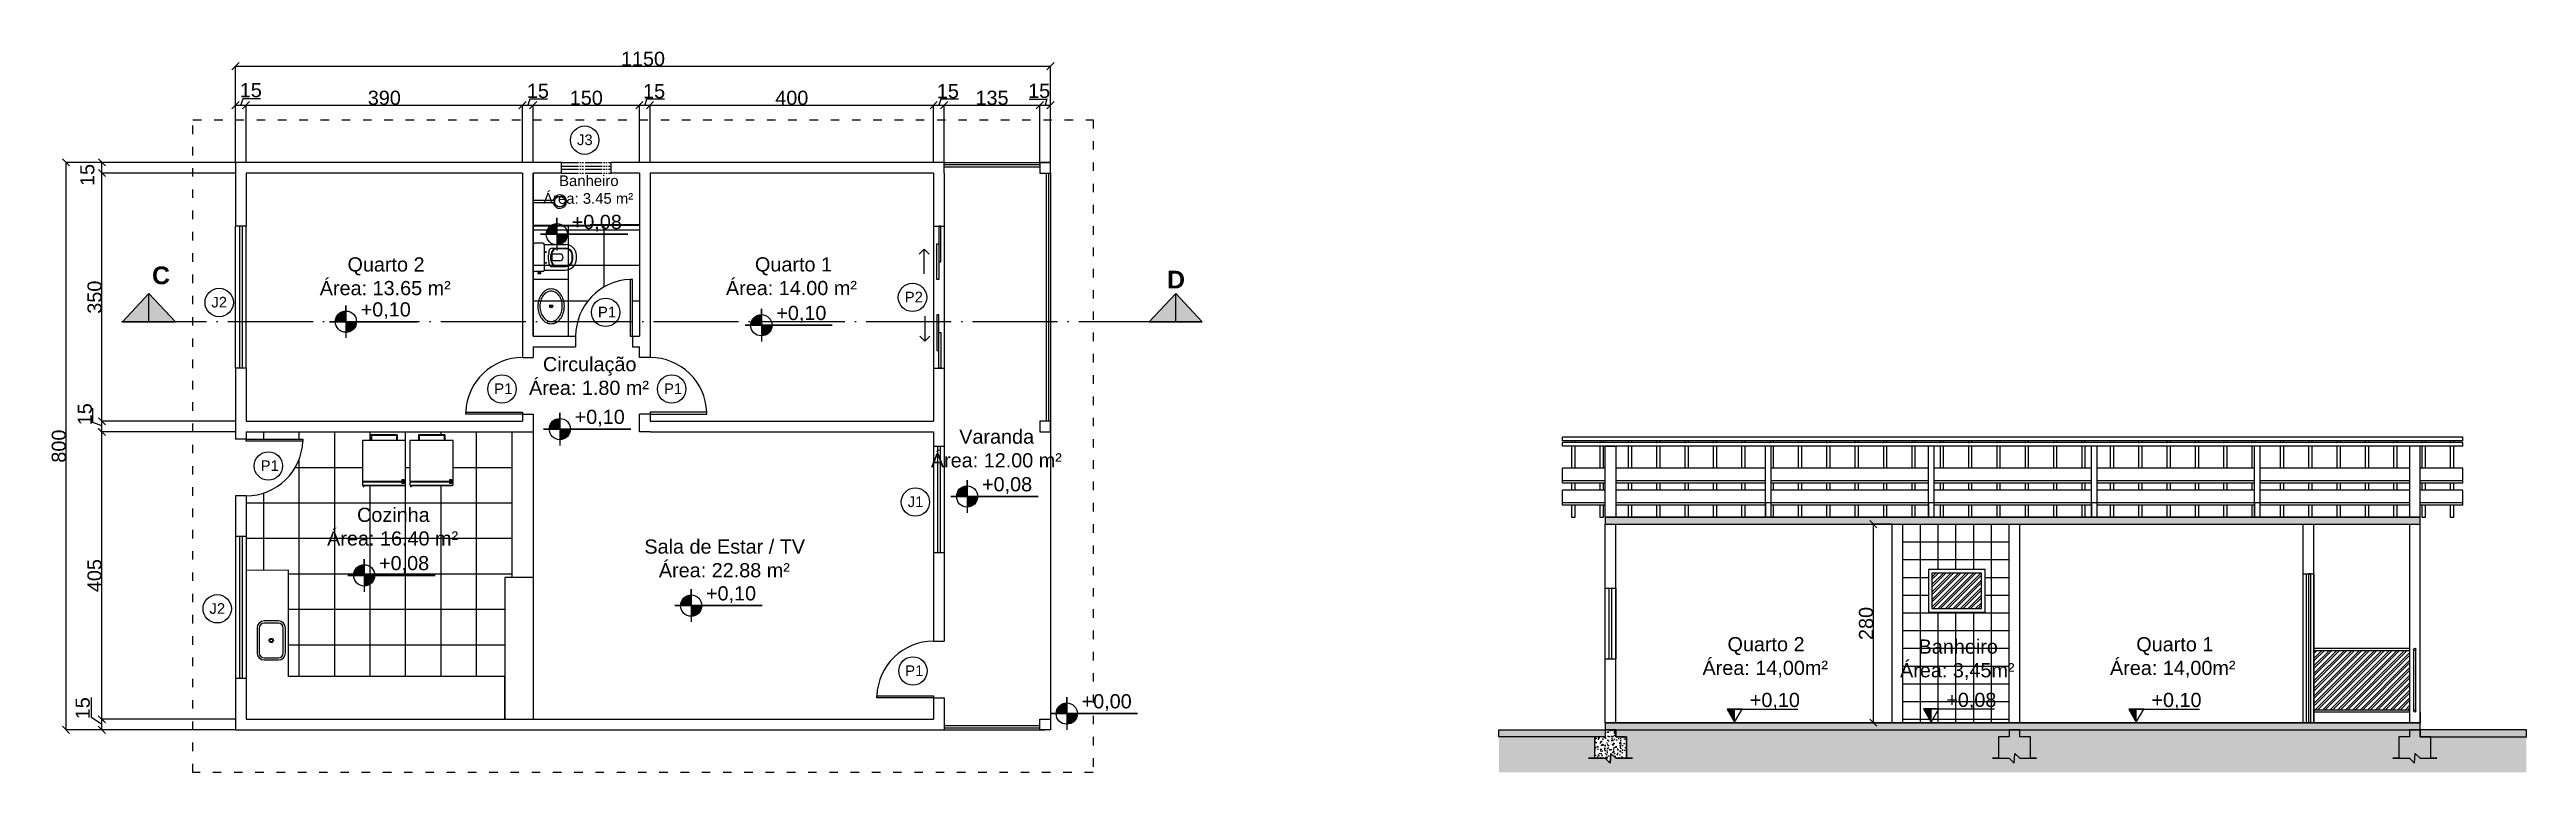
# Model space of a CAD drawing. Header units: inches. Extents: x -262 to 3233, y -60 to 959.
import ezdxf

# ---------------------------------------------------------------- set-up
doc = ezdxf.new("R2010")
doc.units = ezdxf.units.IN
doc.header["$MEASUREMENT"] = 0
for name, pattern in [('ACAD_ISO03W100', [30, 12, -18]), ('ACAD_ISO04W100', [30, 24, -3, 0, -3]), ('ACAD_ISO05W100', [33, 24, -3, 0, -3, 0, -3])]:
    doc.linetypes.add(name, pattern=pattern)
for name, color, linetype in [('LayerTexto', 7, 'Continuous'), ('Linha estreita', 2, 'Continuous'), ('Linha larga', 5, 'Continuous'), ('Linha média', 1, 'Continuous'), ('LinhaEstreita', 2, 'Continuous'), ('LinhaGrossa', 5, 'Continuous'), ('LinhaMedia', 1, 'Continuous'), ('LinhaTracejada', 6, 'ACAD_ISO03W100'), ('LinhaTraço', 3, 'ACAD_ISO04W100')]:
    doc.layers.add(name, color=color, linetype=linetype)
doc.styles.add('arial', font='arial.ttf')
doc.styles.get("Standard").update_dxf_attribs({"font": 'arial.ttf'})
doc.dimstyles.new('1-100', dxfattribs={"dimtxt": 20, "dimasz": 10, "dimexe": 0.05, "dimexo": 0.1, "dimgap": 0.03, "dimtad": 1, "dimdec": 0, "dimzin": 5, "dimdsep": 46, "dimtxsty": 'arial', "dimblk": 'OBLIQUE', "dimcen": 0, "dimclrd": 256, "dimclre": 256, "dimclrt": 256, "dimadec": 0, "dimazin": 0, "dimtfac": 1, "dimtdec": 0, "dimtofl": 0, "dimtmove": 2, "dimatfit": 3, "dimfxl": 0.04, "dimtolj": 1, "dimtzin": 1, "dimarcsym": 0})
pattern_1 = [(50, (0, 0), (12.552053, -1.098162), [1.3125, -14.4375]), (355, (0, 0), (-2.42815, 13.16336), [1.05, -11.55]), (100.45144, (1.046, -0.092), (10.123905, 12.0652), [1.115453, -12.269987]), (46.1842, (0, 3.5), (18.67672, -2.89659), [1.96875, -21.65625]), (96.63564, (1.556, 3.259), (16.35658, 17.04708), [1.67318, -18.40499]), (351.18416, (0, 3.5), (16.35658, 17.04708), [1.575, -17.325]), (21, (1.75, 2.625), (10.445873, -7.04583), [1.3125, -14.4375]), (326, (1.75, 2.625), (4.25802, 12.690126), [1.05, -11.55]), (71.45144, (2.62, 2.038), (14.70389, 5.644295), [1.115453, -12.269987]), (37.5, (0, 0), (0.2127975, 5.8256424), [0, -11.41, 0, -11.725, 0, -11.59375]), (7.5, (0, 0), (4.603717, 6.902205), [0, -6.685, 0, -11.1475, 0, -4.41875]), (327.5, (-3.9025, 0), (9.3418926, -0.39471), [0, -4.375, 0, -13.65, 0, -18.1125]), (317.5, (-5.6525, 0), (10.205758, 1.751837), [0, -5.6875, 0, -9.065, 0, -12.8625])]

msp = doc.modelspace()

# ---------------------------------------------------------------- texts
at = {"layer": 'LayerTexto', "attachment_point": 1}
for s, width, heights, insert, char_height in [('J3', 21.761, [0], (481.9, 839.4), 15), ('\\pi116;Banheiro\\P\\pi93.482;Área: 3.45 m²', 313.564, [0], (340.7, 781.7), 15), ('\\pi-60,l80,t80;+0,08', 12.38, [0], (454.5, 726.1), 20), ('\\pi129.58;{\\H100x;Quarto 2\\P\\pi90.438;Área: 13.65 m²}', 365.213, [59.3], (28.5, 666.2), 0.2), ('\\pi115.24;Quarto 1\\P\\pi74.267;Área: 14.00 m²', 332.873, [0], (617.8, 666.3), 20), ('J2', 21.761, [0], (-34, 610.5), 15), ('\\pi-60,l80,t80;+0,10', 12.38, [0], (156.7, 602.8), 20), ('P1', 21.761, [0], (511.4, 596.6), 15), ('\\pi-60,l80,t80;+0,10', 12.38, [0], (743.1, 597.8), 20), ('P2', 21.761, [0], (944.4, 617.7), 15), ('\\pi65.14;Circulação\\P\\pi45.522;Área: 1.80 m²', 259.844, [0], (368.7, 525.6), 20), ('P1', 21.761, [0], (365.1, 488.5), 15), ('P1', 21.761, [0], (604.6, 488.5), 15), ('\\pi-60,l80,t80;+0,10', 12.38, [0], (458.6, 451.3), 20), ('\\pi175.54;Varanda\\P\\pi135.53;Área: 12.00 m²', 455.4, [0], (845.7, 423.4), 20), ('P1', 21.761, [0], (35.5, 380), 15), ('\\pi-60,l80,t80;+0,08', 12.38, [0], (1033.4, 356.3), 20), ('J1', 21.761, [0], (948.5, 329.1), 15), ('\\pi54.472;Cozinha\\P\\pi12.269;Área: 16.40 m²', 208.876, [0], (117.1, 313.2), 20), ('\\pi-60,l80,t80;+0,08', 12.38, [0], (182.6, 245.1), 20), ('\\pi115.07;Sala de Estar / TV\\P\\pi135.53;Área: 22.88 m²', 455.4, [0], (461.9, 268.4), 20), ('J2', 21.761, [0], (-36.7, 178.6), 15), ('\\pi-60,l80,t80;+0,10', 12.38, [0], (643.9, 202.5), 20), ('P1', 21.761, [0], (945, 90.9), 15), ('\\pi-60,l80,t80;+0,00', 12.38, [0], (1173.9, 50.3), 20)]:
    msp.add_mtext_dynamic_manual_height_columns(s, width=width, gutter_width=1, heights=heights, dxfattribs=dict(at, insert=insert, char_height=char_height))
at = {"layer": 'LinhaGrossa', "ltscale": 5}
note = msp.add_mtext_dynamic_manual_height_columns('{\\fArial|b1|i0|c0|p34;\\H1.25x;\\C0;C\\H0.8x;\\C256;\\c0;\\P}', width=12.71, gutter_width=1, heights=[0.188, 0], dxfattribs=dict(at, insert=(-131.4, 653.3), char_height=20, attachment_point=1))
at = {"layer": 'LinhaGrossa', "ltscale": 5, "attachment_point": 1}
for s, width, insert, char_height in [('{\\fArial|b1|i0|c0|p34;\\C0;D}', 24.457, (1314.6, 647.3), 25), ('\\pi56.605;{\\C0;Quarto 2\\P\\pi21.339;Área: 14,00m²}', 219.255, (2048.7, 130.8), 20), ('\\pi55.248;{\\C0;Banheiro\\P\\pi29.109;Área: 3,45m²}', 219.255, (2319.7, 127.4), 20), ('\\pi58.434;{\\C0;Quarto 1\\P\\pi21.339;Área: 14,00m²}', 219.255, (2623.7, 130.7), 20), ('{\\C7;+0,10}', 1.142, (2136.8, 52.2), 20), ('{\\C7;+0,10}', 1.142, (2136.8, 52.2), 20), ('{\\C7;+0,10}', 1.142, (2136.8, 52.2), 20), ('{\\C7;+0,08}', 1.142, (2414, 52.3), 20), ('{\\C7;+0,10}', 1.142, (2703.5, 52.2), 20), ('{\\C7;+0,10}', 1.142, (2703.5, 52.2), 20), ('{\\C7;+0,10}', 1.142, (2703.5, 52.2), 20)]:
    msp.add_mtext_dynamic_manual_height_columns(s, width=width, gutter_width=1, heights=[0], dxfattribs=dict(at, insert=insert, char_height=char_height))

# ---------------------------------------------------------------- blocks, each defined once
blk = doc.blocks.new('pia')
for p, q in [((1769.4, 931.6), (1769.4, 896.6)), ((1772.4, 931.6), (1772.4, 896.6)), ((1799.4, 941.6), (1779.4, 941.6)), ((1799.4, 938.6), (1779.4, 938.6)), ((1806.4, 896.6), (1806.4, 931.6)), ((1809.4, 896.6), (1809.4, 931.6)), ((1779.4, 889.6), (1799.4, 889.6)), ((1779.4, 886.6), (1799.4, 886.6))]:
    blk.add_line(p, q)
for radius in [3, 2]:
    blk.add_circle((1789.4, 914.1), radius)
for centre, radius, start, end in [((1779.4, 931.6), 10, 90, 180), ((1779.4, 931.6), 7, 90, 180), ((1799.4, 931.6), 10, 0, 90), ((1799.4, 931.6), 7, 0, 90), ((1779.4, 896.6), 10, 180, 270), ((1779.4, 896.6), 7, 180, 270), ((1799.4, 896.6), 10, 270, 0), ((1799.4, 896.6), 7, 270, 0)]:
    blk.add_arc(centre, radius, start, end)
blk = doc.blocks.new('CHUV-1')
at = {"layer": 'Linha estreita'}
for p, q in [((0.303, 0.015), (0, 0.015)), ((0, 0.015), (0, -0.015)), ((0, -0.015), (0.303, -0.015))]:
    blk.add_line(p, q, dxfattribs=at)
blk.add_circle((0.377, 0), 0.075, dxfattribs=at)
blk.add_arc((0.377, 0), 0.095, 189.0847, 170.9153, dxfattribs=at)
blk = doc.blocks.new('Cub01')
at = {"layer": 'Linha estreita'}
blk.add_lwpolyline([(-24.5, -18.7, 0.124977), (-22.8, -25.6, 0.105809), (-17.3, -31.9, 0.086634), (-9.6, -35.9, 0.076682), (0, -37.4, 0.076682), (9.6, -35.9, 0.086634), (17.3, -31.9, 0.105809), (22.8, -25.6, 0.124977), (24.5, -18.7, 0.124977), (22.8, -11.8, 0.105809), (17.3, -5.5, 0.086634), (9.6, -1.5, 0.076682), (0, 0, 0.076682), (-9.6, -1.5, 0.086634), (-17.3, -5.5, 0.105809), (-22.8, -11.8, 0.124977)], format="xyb", close=True, dxfattribs=at)
at = {"layer": 'Linha estreita', "color": 1}
blk.add_lwpolyline([(0.1, -2.9, 0.074123), (-8.3, -4.1, 0.084852), (-15, -7.5, 0.106323), (-19.8, -12.9, 0.128843), (-21.3, -18.6, 0.128843), (-19.8, -24.4, 0.106323), (-15, -29.8, 0.084852), (-8.3, -33.1, 0.074123), (0.1, -34.4, 0.074123), (8.6, -33.1, 0.084852), (15.3, -29.8, 0.106323), (20, -24.4, 0.128843), (21.5, -18.6, 0.128843), (20, -12.9, 0.106323), (15.3, -7.5, 0.084852), (8.6, -4.1, 0.074123)], format="xyb", close=True, dxfattribs=at)
for radius in [2.25, 1.06]:
    blk.add_circle((0.1, -18.7), radius, dxfattribs=at)
blk = doc.blocks.new('Vog13')
at = {"layer": 'Linha estreita'}
for p, q in [((-23, -8.8), (-21.5, -8.8)), ((-23, -12.2), (-23, -8.8)), ((-23, -12.2), (-21.5, -12.2)), ((-21.5, -12.2), (-21.5, -8.8)), ((-21.5, -9), (-20, -9)), ((-21.5, -12), (-20, -12)), ((-20, -15), (-20, -4)), ((-18, -17.4), (-18, -46.5)), ((-17.5, -1.5), (17.5, -1.5)), ((-17.5, -17.5), (17.5, -17.5)), ((18, -17.4), (18, -47.5)), ((20, -15), (20, -4)), ((-2, -62.5), (3, -62.5))]:
    blk.add_line(p, q, dxfattribs=at)
at = {"layer": 'Linha estreita', "color": 1}
for p, q in [((-13, -28.6), (-13, -35.9)), ((-4.8, -39.2), (-4.8, -28.6)), ((-3.8, -26.7), (3.8, -26.7)), ((-3.8, -27.1), (3.8, -27.1)), ((4.8, -39.2), (4.8, -28.6)), ((13, -28.6), (13, -35.9)), ((-13, -35.9), (-13, -47.5)), ((-12.2, -47.6), (-12.2, -35.6)), ((-3.3, -56.6), (3.2, -56.6)), ((-3, -57.5), (3, -57.5)), ((12.2, -47.6), (12.2, -35.6)), ((13, -35.9), (13, -47.5))]:
    blk.add_line(p, q, dxfattribs=at)
for centre in [(-7.5, -19.4), (7.5, -19.4)]:
    blk.add_circle(centre, 0.75, dxfattribs=at)
at = {"layer": 'Linha estreita'}
for centre, radius, start, end in [((-17.5, -4), 2.5, 90, 180), ((-17.5, -15), 2.5, 180, 270), ((17.5, -4), 2.5, 0, 90), ((17.5, -15), 2.5, 270, 0), ((-2, -46.5), 16, 180, 270), ((3, -47.5), 15, 270, 0)]:
    blk.add_arc(centre, radius, start, end, dxfattribs=at)
at = {"layer": 'Linha estreita', "color": 1}
for centre, radius, start, end in [((-7.8, -28.7), 5.19, 109.3784, 179.5279), ((-3.8, -35.9), 9.2, 90, 180), ((-3.8, -35.6), 8.5, 90, 180), ((5.6, -107.1), 84.6, 93.7724, 100.2788), ((-0.9, -40.3), 12.4, 85.9075, 108.4979), ((-5.6, -107.1), 84.6, 79.7212, 86.2276), ((0.9, -40.3), 12.4, 71.5021, 94.0925), ((3.8, -35.9), 9.2, 0, 90), ((3.8, -35.6), 8.5, 0, 90), ((7.8, -28.7), 5.19, 0.4721, 70.6216), ((-3, -47.5), 10, 180, 270), ((-3.3, -47.6), 9, 180, 270), ((0, -39.2), 4.8, 180, 0), ((3, -47.5), 10, 270, 0), ((3.2, -47.6), 9, 270, 0)]:
    blk.add_arc(centre, radius, start, end, dxfattribs=at)
blk = doc.blocks.new('_Oblique')
at = {"color": 0, "linetype": 'ByBlock', "lineweight": -2}
blk.add_line((-0.5, -0.5), (0.5, 0.5), dxfattribs=at)
blk = doc.blocks.new('*D11')
at = {"layer": 'DEFPOINTS', "color": 0, "transparency": 16777216}
for p in [(2311.2, 290), (2337.7, 290), (2337.7, 10)]:
    blk.add_point(p, dxfattribs=at)
at = {"layer": 'Linha média', "lineweight": -2, "transparency": 16777216}
for p, q in [((2337.6, 290), (2311.1, 290)), ((2311.2, 10), (2311.2, 290)), ((2337.6, 10), (2311.1, 10))]:
    blk.add_line(p, q, dxfattribs=at)
at = {"layer": 'Linha média', "lineweight": -2, "transparency": 16777216, "xscale": 10, "yscale": 10, "zscale": 10}
for p, rotation in [((2311.2, 290), 90), ((2311.2, 10), 270)]:
    blk.add_blockref('_Oblique', p, dxfattribs=dict(at, rotation=rotation))
at = {"layer": 'Linha média', "transparency": 16777216, "insert": (2300.9, 150), "char_height": 20, "attachment_point": 5, "rotation": 90, "style": 'arial'}
blk.add_mtext('\\A1;280', dxfattribs=at)
blk = doc.blocks.new('*D14')
at = {"layer": 'DEFPOINTS', "color": 0, "transparency": 16777216}
for p in [(15, 880.7), (0, 800), (15, 800)]:
    blk.add_point(p, dxfattribs=at)
at = {"layer": 'Linha média', "lineweight": -2, "transparency": 16777216}
for p, q in [((0, 800.1), (0, 880.8)), ((0, 880.7), (15, 880.7)), ((15, 800.1), (15, 880.8))]:
    blk.add_line(p, q, dxfattribs=at)
at = {"layer": 'Linha média', "lineweight": -2, "transparency": 16777216, "xscale": 10, "yscale": 10, "zscale": 10, "rotation": 180}
blk.add_blockref('_Oblique', (0, 880.7), dxfattribs=at)
at = {"layer": 'Linha média', "lineweight": -2, "transparency": 16777216, "xscale": 10, "yscale": 10, "zscale": 10}
blk.add_blockref('_Oblique', (15, 880.7), dxfattribs=at)
at = {"layer": 'Linha média', "transparency": 16777216, "insert": (21.6, 901.8), "char_height": 20, "attachment_point": 5, "style": 'arial'}
blk.add_mtext('\\A1;15', dxfattribs=at)
blk = doc.blocks.new('*D16')
at = {"layer": 'DEFPOINTS', "color": 0, "transparency": 16777216}
for p in [(405, 880.7), (15, 800), (405, 800)]:
    blk.add_point(p, dxfattribs=at)
at = {"layer": 'Linha média', "lineweight": -2, "transparency": 16777216}
for p, q in [((15, 800.1), (15, 880.8)), ((15, 880.7), (405, 880.7)), ((405, 800.1), (405, 880.8))]:
    blk.add_line(p, q, dxfattribs=at)
at = {"layer": 'Linha média', "lineweight": -2, "transparency": 16777216, "xscale": 10, "yscale": 10, "zscale": 10, "rotation": 180}
blk.add_blockref('_Oblique', (15, 880.7), dxfattribs=at)
at = {"layer": 'Linha média', "lineweight": -2, "transparency": 16777216, "xscale": 10, "yscale": 10, "zscale": 10}
blk.add_blockref('_Oblique', (405, 880.7), dxfattribs=at)
at = {"layer": 'Linha média', "transparency": 16777216, "insert": (210, 891), "char_height": 20, "attachment_point": 5, "style": 'arial'}
blk.add_mtext('\\A1;390', dxfattribs=at)
blk = doc.blocks.new('*D18')
at = {"layer": 'DEFPOINTS', "color": 0, "transparency": 16777216}
for p in [(420, 880.7), (405, 800), (420, 800)]:
    blk.add_point(p, dxfattribs=at)
at = {"layer": 'Linha média', "lineweight": -2, "transparency": 16777216}
for p, q in [((405, 800.1), (405, 880.8)), ((405, 880.7), (420, 880.7)), ((420, 800.1), (420, 880.8))]:
    blk.add_line(p, q, dxfattribs=at)
at = {"layer": 'Linha média', "lineweight": -2, "transparency": 16777216, "xscale": 10, "yscale": 10, "zscale": 10, "rotation": 180}
blk.add_blockref('_Oblique', (405, 880.7), dxfattribs=at)
at = {"layer": 'Linha média', "lineweight": -2, "transparency": 16777216, "xscale": 10, "yscale": 10, "zscale": 10}
blk.add_blockref('_Oblique', (420, 880.7), dxfattribs=at)
at = {"layer": 'Linha média', "transparency": 16777216, "insert": (426.7, 900.7), "char_height": 20, "attachment_point": 5, "style": 'arial'}
blk.add_mtext('\\A1;15', dxfattribs=at)
blk = doc.blocks.new('*D20')
at = {"layer": 'DEFPOINTS', "color": 0, "transparency": 16777216}
for p in [(570, 880.7), (420, 800), (570, 800)]:
    blk.add_point(p, dxfattribs=at)
at = {"layer": 'Linha média', "lineweight": -2, "transparency": 16777216}
for p, q in [((420, 800.1), (420, 880.8)), ((420, 880.7), (570, 880.7)), ((570, 800.1), (570, 880.8))]:
    blk.add_line(p, q, dxfattribs=at)
at = {"layer": 'Linha média', "lineweight": -2, "transparency": 16777216, "xscale": 10, "yscale": 10, "zscale": 10, "rotation": 180}
blk.add_blockref('_Oblique', (420, 880.7), dxfattribs=at)
at = {"layer": 'Linha média', "lineweight": -2, "transparency": 16777216, "xscale": 10, "yscale": 10, "zscale": 10}
blk.add_blockref('_Oblique', (570, 880.7), dxfattribs=at)
at = {"layer": 'Linha média', "transparency": 16777216, "insert": (495, 891), "char_height": 20, "attachment_point": 5, "style": 'arial'}
blk.add_mtext('\\A1;150', dxfattribs=at)
blk = doc.blocks.new('*D22')
at = {"layer": 'DEFPOINTS', "color": 0, "transparency": 16777216}
for p in [(585, 880.7), (570, 800), (585, 800)]:
    blk.add_point(p, dxfattribs=at)
at = {"layer": 'Linha média', "lineweight": -2, "transparency": 16777216}
for p, q in [((570, 800.1), (570, 880.8)), ((570, 880.7), (585, 880.7)), ((585, 800.1), (585, 880.8))]:
    blk.add_line(p, q, dxfattribs=at)
at = {"layer": 'Linha média', "lineweight": -2, "transparency": 16777216, "xscale": 10, "yscale": 10, "zscale": 10, "rotation": 180}
blk.add_blockref('_Oblique', (570, 880.7), dxfattribs=at)
at = {"layer": 'Linha média', "lineweight": -2, "transparency": 16777216, "xscale": 10, "yscale": 10, "zscale": 10}
blk.add_blockref('_Oblique', (585, 880.7), dxfattribs=at)
at = {"layer": 'Linha média', "transparency": 16777216, "insert": (590.7, 900.4), "char_height": 20, "attachment_point": 5, "style": 'arial'}
blk.add_mtext('\\A1;15', dxfattribs=at)
blk = doc.blocks.new('*D24')
at = {"layer": 'DEFPOINTS', "color": 0, "transparency": 16777216}
for p in [(985, 880.7), (585, 800), (985, 800)]:
    blk.add_point(p, dxfattribs=at)
at = {"layer": 'Linha média', "lineweight": -2, "transparency": 16777216}
for p, q in [((585, 800.1), (585, 880.8)), ((585, 880.7), (985, 880.7)), ((985, 800.1), (985, 880.8))]:
    blk.add_line(p, q, dxfattribs=at)
at = {"layer": 'Linha média', "lineweight": -2, "transparency": 16777216, "xscale": 10, "yscale": 10, "zscale": 10, "rotation": 180}
blk.add_blockref('_Oblique', (585, 880.7), dxfattribs=at)
at = {"layer": 'Linha média', "lineweight": -2, "transparency": 16777216, "xscale": 10, "yscale": 10, "zscale": 10}
blk.add_blockref('_Oblique', (985, 880.7), dxfattribs=at)
at = {"layer": 'Linha média', "transparency": 16777216, "insert": (785, 891), "char_height": 20, "attachment_point": 5, "style": 'arial'}
blk.add_mtext('\\A1;400', dxfattribs=at)
blk = doc.blocks.new('*D28')
at = {"layer": 'DEFPOINTS', "color": 0, "transparency": 16777216}
for p in [(1000, 880.7), (985, 800), (1000, 800)]:
    blk.add_point(p, dxfattribs=at)
at = {"layer": 'Linha média', "lineweight": -2, "transparency": 16777216}
for p, q in [((985, 800.1), (985, 880.8)), ((985, 880.7), (1000, 880.7)), ((1000, 800.1), (1000, 880.8))]:
    blk.add_line(p, q, dxfattribs=at)
at = {"layer": 'Linha média', "lineweight": -2, "transparency": 16777216, "xscale": 10, "yscale": 10, "zscale": 10, "rotation": 180}
blk.add_blockref('_Oblique', (985, 880.7), dxfattribs=at)
at = {"layer": 'Linha média', "lineweight": -2, "transparency": 16777216, "xscale": 10, "yscale": 10, "zscale": 10}
blk.add_blockref('_Oblique', (1000, 880.7), dxfattribs=at)
at = {"layer": 'Linha média', "transparency": 16777216, "insert": (1005.2, 900.4), "char_height": 20, "attachment_point": 5, "style": 'arial'}
blk.add_mtext('\\A1;15', dxfattribs=at)
blk = doc.blocks.new('*D30')
at = {"layer": 'DEFPOINTS', "color": 0, "transparency": 16777216}
for p in [(1135, 880.7), (1000, 800), (1135, 800)]:
    blk.add_point(p, dxfattribs=at)
at = {"layer": 'Linha média', "lineweight": -2, "transparency": 16777216}
for p, q in [((1000, 800.1), (1000, 880.8)), ((1000, 880.7), (1135, 880.7)), ((1135, 800.1), (1135, 880.8))]:
    blk.add_line(p, q, dxfattribs=at)
at = {"layer": 'Linha média', "lineweight": -2, "transparency": 16777216, "xscale": 10, "yscale": 10, "zscale": 10, "rotation": 180}
blk.add_blockref('_Oblique', (1000, 880.7), dxfattribs=at)
at = {"layer": 'Linha média', "lineweight": -2, "transparency": 16777216, "xscale": 10, "yscale": 10, "zscale": 10}
blk.add_blockref('_Oblique', (1135, 880.7), dxfattribs=at)
at = {"layer": 'Linha média', "transparency": 16777216, "insert": (1067.5, 891), "char_height": 20, "attachment_point": 5, "style": 'arial'}
blk.add_mtext('\\A1;135', dxfattribs=at)
blk = doc.blocks.new('*D32')
at = {"layer": 'DEFPOINTS', "color": 0, "transparency": 16777216}
for p in [(1150, 880.7), (1135, 800), (1150, 800)]:
    blk.add_point(p, dxfattribs=at)
at = {"layer": 'Linha média', "lineweight": -2, "transparency": 16777216}
for p, q in [((1135, 800.1), (1135, 880.8)), ((1135, 880.7), (1150, 880.7)), ((1150, 800.1), (1150, 880.8))]:
    blk.add_line(p, q, dxfattribs=at)
at = {"layer": 'Linha média', "lineweight": -2, "transparency": 16777216, "xscale": 10, "yscale": 10, "zscale": 10, "rotation": 180}
blk.add_blockref('_Oblique', (1135, 880.7), dxfattribs=at)
at = {"layer": 'Linha média', "lineweight": -2, "transparency": 16777216, "xscale": 10, "yscale": 10, "zscale": 10}
blk.add_blockref('_Oblique', (1150, 880.7), dxfattribs=at)
at = {"layer": 'Linha média', "transparency": 16777216, "insert": (1134, 900.8), "char_height": 20, "attachment_point": 5, "style": 'arial'}
blk.add_mtext('\\A1;15', dxfattribs=at)
blk = doc.blocks.new('*D34')
at = {"layer": 'DEFPOINTS', "color": 0, "transparency": 16777216}
for p in [(1150, 935.7), (0, 800), (1150, 800)]:
    blk.add_point(p, dxfattribs=at)
at = {"layer": 'Linha média', "lineweight": -2, "transparency": 16777216}
for p, q in [((0, 800.1), (0, 935.8)), ((0, 935.7), (1150, 935.7)), ((1150, 800.1), (1150, 935.8))]:
    blk.add_line(p, q, dxfattribs=at)
at = {"layer": 'Linha média', "lineweight": -2, "transparency": 16777216, "xscale": 10, "yscale": 10, "zscale": 10, "rotation": 180}
blk.add_blockref('_Oblique', (0, 935.7), dxfattribs=at)
at = {"layer": 'Linha média', "lineweight": -2, "transparency": 16777216, "xscale": 10, "yscale": 10, "zscale": 10}
blk.add_blockref('_Oblique', (1150, 935.7), dxfattribs=at)
at = {"layer": 'Linha média', "transparency": 16777216, "insert": (575, 946), "char_height": 20, "attachment_point": 5, "style": 'arial'}
blk.add_mtext('\\A1;1150', dxfattribs=at)
blk = doc.blocks.new('*D40')
at = {"layer": 'DEFPOINTS', "color": 0, "transparency": 16777216}
for p in [(-188.5, 800), (0, 800), (0, 785)]:
    blk.add_point(p, dxfattribs=at)
at = {"layer": 'Linha média', "lineweight": -2, "transparency": 16777216}
for p, q in [((-0.1, 800), (-188.6, 800)), ((-0.1, 785), (-188.6, 785)), ((-188.5, 785), (-188.5, 800))]:
    blk.add_line(p, q, dxfattribs=at)
at = {"layer": 'Linha média', "lineweight": -2, "transparency": 16777216, "xscale": 10, "yscale": 10, "zscale": 10}
for p, rotation in [((-188.5, 800), 90), ((-188.5, 785), 270)]:
    blk.add_blockref('_Oblique', p, dxfattribs=dict(at, rotation=rotation))
at = {"layer": 'Linha média', "transparency": 16777216, "insert": (-209, 782.3), "char_height": 20, "attachment_point": 5, "rotation": 90, "style": 'arial'}
blk.add_mtext('\\A1;15', dxfattribs=at)
blk = doc.blocks.new('*D44')
at = {"layer": 'DEFPOINTS', "color": 0, "transparency": 16777216}
for p in [(-188.5, 785), (0, 785), (0, 435)]:
    blk.add_point(p, dxfattribs=at)
at = {"layer": 'Linha média', "lineweight": -2, "transparency": 16777216}
for p, q in [((-0.1, 785), (-188.6, 785)), ((-188.5, 435), (-188.5, 785)), ((-0.1, 435), (-188.6, 435))]:
    blk.add_line(p, q, dxfattribs=at)
at = {"layer": 'Linha média', "lineweight": -2, "transparency": 16777216, "xscale": 10, "yscale": 10, "zscale": 10}
for p, rotation in [((-188.5, 785), 90), ((-188.5, 435), 270)]:
    blk.add_blockref('_Oblique', p, dxfattribs=dict(at, rotation=rotation))
at = {"layer": 'Linha média', "transparency": 16777216, "insert": (-198.7, 610), "char_height": 20, "attachment_point": 5, "rotation": 90, "style": 'arial'}
blk.add_mtext('\\A1;350', dxfattribs=at)
blk = doc.blocks.new('*D46')
at = {"layer": 'DEFPOINTS', "color": 0, "transparency": 16777216}
for p in [(-188.5, 435), (0, 435), (0, 420)]:
    blk.add_point(p, dxfattribs=at)
at = {"layer": 'Linha média', "lineweight": -2, "transparency": 16777216}
for p, q in [((-0.1, 435), (-188.55, 435)), ((-0.1, 420), (-188.55, 420)), ((-188.5, 420), (-188.5, 435))]:
    blk.add_line(p, q, dxfattribs=at)
at = {"layer": 'Linha média', "lineweight": -2, "transparency": 16777216, "xscale": 10, "yscale": 10, "zscale": 10}
for p, rotation in [((-188.5, 435), 90), ((-188.5, 420), 270)]:
    blk.add_blockref('_Oblique', p, dxfattribs=dict(at, rotation=rotation))
at = {"layer": 'Linha média', "transparency": 16777216, "insert": (-212.5, 445), "char_height": 20, "attachment_point": 5, "rotation": 90, "style": 'arial'}
blk.add_mtext('\\A1;15', dxfattribs=at)
blk = doc.blocks.new('*D48')
at = {"layer": 'DEFPOINTS', "color": 0, "transparency": 16777216}
for p in [(-188.6, 420), (0, 420), (0, 15)]:
    blk.add_point(p, dxfattribs=at)
at = {"layer": 'Linha média', "lineweight": -2, "transparency": 16777216}
for p, q in [((-0.1, 420), (-188.6, 420)), ((-188.6, 15), (-188.6, 420)), ((-0.1, 15), (-188.6, 15))]:
    blk.add_line(p, q, dxfattribs=at)
at = {"layer": 'Linha média', "lineweight": -2, "transparency": 16777216, "xscale": 10, "yscale": 10, "zscale": 10}
for p, rotation in [((-188.6, 420), 90), ((-188.6, 15), 270)]:
    blk.add_blockref('_Oblique', p, dxfattribs=dict(at, rotation=rotation))
at = {"layer": 'Linha média', "transparency": 16777216, "insert": (-198.8, 217.5), "char_height": 20, "attachment_point": 5, "rotation": 90, "style": 'arial'}
blk.add_mtext('\\A1;405', dxfattribs=at)
blk = doc.blocks.new('*D50')
at = {"layer": 'DEFPOINTS', "color": 0, "transparency": 16777216}
for p in [(-188.55, 15), (0, 15), (0, 0)]:
    blk.add_point(p, dxfattribs=at)
at = {"layer": 'Linha média', "lineweight": -2, "transparency": 16777216}
for p, q in [((-0.1, 15), (-188.6, 15)), ((-0.1, 0), (-188.6, 0)), ((-188.55, 0), (-188.55, 15))]:
    blk.add_line(p, q, dxfattribs=at)
at = {"layer": 'Linha média', "lineweight": -2, "transparency": 16777216, "xscale": 10, "yscale": 10, "zscale": 10}
for p, rotation in [((-188.55, 15), 90), ((-188.55, 0), 270)]:
    blk.add_blockref('_Oblique', p, dxfattribs=dict(at, rotation=rotation))
at = {"layer": 'Linha média', "transparency": 16777216, "insert": (-215.5, 30.5), "char_height": 20, "attachment_point": 5, "rotation": 90, "style": 'arial'}
blk.add_mtext('\\A1;15', dxfattribs=at)
blk = doc.blocks.new('*D52')
at = {"layer": 'DEFPOINTS', "color": 0, "transparency": 16777216}
for p in [(-239, 800), (0, 800), (0, 0)]:
    blk.add_point(p, dxfattribs=at)
at = {"layer": 'Linha média', "lineweight": -2, "transparency": 16777216}
for p, q in [((-0.1, 800), (-239.1, 800)), ((-239, 0), (-239, 800)), ((-0.1, 0), (-239.1, 0))]:
    blk.add_line(p, q, dxfattribs=at)
at = {"layer": 'Linha média', "lineweight": -2, "transparency": 16777216, "xscale": 10, "yscale": 10, "zscale": 10}
for p, rotation in [((-239, 800), 90), ((-239, 0), 270)]:
    blk.add_blockref('_Oblique', p, dxfattribs=dict(at, rotation=rotation))
at = {"layer": 'Linha média', "transparency": 16777216, "insert": (-249.2, 400), "char_height": 20, "attachment_point": 5, "rotation": 90, "style": 'arial'}
blk.add_mtext('\\A1;800', dxfattribs=at)

# ---------------------------------------------------------------- dimensions: what is measured, and where the dimension line sits
at = {"layer": 'Linha média'}
for base, p1, p2, picture, middle in [((1150, 935.7), (0, 800), (1150, 800), '*D34', (575, 946)), ((405, 880.7), (15, 800), (405, 800), '*D16', (210, 891)), ((570, 880.7), (420, 800), (570, 800), '*D20', (495, 891)), ((985, 880.7), (585, 800), (985, 800), '*D24', (785, 891)), ((1135, 880.7), (1000, 800), (1135, 800), '*D30', (1067.5, 891))]:
    dim = msp.add_linear_dim(base=base, p1=p1, p2=p2, dimstyle='1-100', dxfattribs=at)
    dim.commit()
    dim.dimension.update_dxf_attribs({"geometry": picture, "text_midpoint": middle})
for base, p1, p2, picture, middle in [((15, 880.7), (0, 800), (15, 800), '*D14', (21.6, 901.8)), ((420, 880.7), (405, 800), (420, 800), '*D18', (426.7, 900.7)), ((585, 880.7), (570, 800), (585, 800), '*D22', (590.7, 900.4)), ((1000, 880.7), (985, 800), (1000, 800), '*D28', (1005.2, 900.4)), ((1150, 880.7), (1135, 800), (1150, 800), '*D32', (1134, 900.8))]:
    dim = msp.add_linear_dim(base=base, p1=p1, p2=p2, dimstyle='1-100', dxfattribs=at)
    dim.commit()
    dim.dimension.update_dxf_attribs({"geometry": picture, "text_midpoint": middle, "dimtype": 160})
for base, p1, p2, picture, middle in [((-239, 800), (0, 0), (0, 800), '*D52', (-249.2, 400)), ((-188.5, 785), (0, 435), (0, 785), '*D44', (-198.7, 610)), ((-188.6, 420), (0, 15), (0, 420), '*D48', (-198.8, 217.5))]:
    dim = msp.add_linear_dim(base=base, p1=p1, p2=p2, angle=90, dimstyle='1-100', dxfattribs=at)
    dim.commit()
    dim.dimension.update_dxf_attribs({"geometry": picture, "text_midpoint": middle})
for base, p1, p2, picture, middle in [((-188.5, 800), (0, 785), (0, 800), '*D40', (-209, 782.3)), ((-188.5, 435), (0, 420), (0, 435), '*D46', (-212.5, 445)), ((-188.6, 15), (0, 0), (0, 15), '*D50', (-215.5, 30.5))]:
    dim = msp.add_linear_dim(base=base, p1=p1, p2=p2, angle=90, dimstyle='1-100', dxfattribs=at)
    dim.commit()
    dim.dimension.update_dxf_attribs({"geometry": picture, "text_midpoint": middle, "dimtype": 160})
dim = msp.add_linear_dim(base=(2311.2, 290), p1=(2337.7, 10), p2=(2337.7, 290), angle=90, text='280', dimstyle='1-100', dxfattribs=at)
dim.commit()
dim.dimension.update_dxf_attribs({"geometry": '*D11', "text_midpoint": (2300.9, 150)})

# ---------------------------------------------------------------- hatches: boundary and pattern name
at = {"layer": 'LayerTexto'}
h = msp.add_hatch(color=256, dxfattribs=at)
h.dxf.hatch_style = 1
h.paths.add_polyline_path([(438.5, 698.8), (453.5, 698.8), (453.5, 713.8, 0.414214)])
h.paths.add_polyline_path([(468.5, 698.8), (453.5, 698.8), (453.5, 683.8, 0.414214)])
h = msp.add_hatch(color=256, dxfattribs=at)
h.dxf.hatch_style = 1
h.paths.add_polyline_path([(155.8, 590.5, 0.414214), (140.8, 575.5), (155.8, 575.5)])
h.paths.add_polyline_path([(170.8, 575.5), (155.8, 575.5), (155.8, 560.5, 0.414214)])
h = msp.add_hatch(color=256, dxfattribs=at)
h.dxf.hatch_style = 1
h.paths.add_polyline_path([(742.1, 585.5, 0.414214), (727.1, 570.5), (742.1, 570.5)])
h.paths.add_polyline_path([(757.1, 570.5), (742.1, 570.5), (742.1, 555.5, 0.414214)])
h = msp.add_hatch(color=256, dxfattribs=at)
h.dxf.hatch_style = 1
h.paths.add_polyline_path([(442.7, 424), (457.7, 424), (457.7, 439, 0.414214)])
h.paths.add_polyline_path([(472.7, 424), (457.7, 424), (457.7, 409, 0.414214)])
h = msp.add_hatch(color=256, dxfattribs=at)
h.dxf.hatch_style = 1
h.paths.add_polyline_path([(1032.4, 344, 0.414214), (1017.4, 329), (1032.4, 329)])
h.paths.add_polyline_path([(1047.4, 329), (1032.4, 329), (1032.4, 314, 0.414214)])
h = msp.add_hatch(color=256, dxfattribs=at)
h.dxf.hatch_style = 1
h.paths.add_polyline_path([(166.6, 217.8), (181.6, 217.8), (181.6, 232.8, 0.414214)])
h.paths.add_polyline_path([(196.6, 217.8), (181.6, 217.8), (181.6, 202.8, 0.414214)])
h = msp.add_hatch(color=256, dxfattribs=at)
h.dxf.hatch_style = 1
h.paths.add_polyline_path([(643, 190.2, 0.414214), (628, 175.2), (643, 175.2)])
h.paths.add_polyline_path([(658, 175.2), (643, 175.2), (643, 160.2, 0.414214)])
h = msp.add_hatch(color=256, dxfattribs=at)
h.dxf.hatch_style = 1
h.paths.add_polyline_path([(1173, 38, 0.414214), (1158, 23), (1173, 23)])
h.paths.add_polyline_path([(1188, 23), (1173, 23), (1173, 8, 0.414214)])
at = {"layer": 'LinhaEstreita', "ltscale": 5, "true_color": 0xc7c8ca}
h = msp.add_hatch(dxfattribs=at)
h.set_pattern_fill('AR-SAND', color=9, scale=400)
h.set_pattern_definition([(37.5, (1932.67, 514.6), (-25.2, 770.7), [0, -608, 0, -680, 0, -650]), (7.5, (1932.7, 514.6), (707.9, 1128.9), [0, -328, 0, -548, 0, -210]), (327.5, (1440.67, 514.6), (1245.66, 2.26), [0, -200, 0, -720, 0, -940]), (317.5, (1440.7, 514.6), (1202.5, 351.1), [0, -100, 0, -472, 0, -540])])
h.paths.add_polyline_path([(2352.7, 934.6), (2322.7, 934.6), (2322.7, 729.6), (2352.7, 729.6)])
h = msp.add_hatch(dxfattribs=at)
h.set_pattern_fill('AR-SAND', color=9, scale=400)
h.paths.add_polyline_path([(420, 420), (390, 420), (390, 215), (420, 215)])
at = {"layer": 'LinhaGrossa', "ltscale": 5, "true_color": 0xc7c8ca}
h = msp.add_hatch(dxfattribs=at)
h.set_pattern_fill('NET', color=9, scale=400)
h.set_pattern_definition([(0, (570, 555), (0, 50), []), (90, (570, 555), (-50, 3e-15), [])])
h.paths.add_polyline_path([(570, 711), (500.6, 711), (500.6, 710), (420, 710), (420, 555), (480, 555, -0.403065), (557, 635), (560, 635), (560, 555), (570, 555)])
at = {"layer": 'LinhaGrossa', "ltscale": 5}
h = msp.add_hatch(color=256, dxfattribs=at)
h.dxf.hatch_style = 1
h.paths.add_polyline_path([(-122.1, 615.2), (-122.1, 575.2), (-84.6, 575.2)])
h.paths.add_polyline_path([(-122.1, 615.2), (-159.6, 575.2), (-122.1, 575.2)])
h.paths.add_polyline_path([(1326.7, 615.2), (1289.2, 575.2), (1326.7, 575.2)])
h.paths.add_polyline_path([(1326.7, 615.2), (1326.7, 575.2), (1364.2, 575.2)])
at = {"layer": 'LinhaGrossa', "ltscale": 5, "true_color": 0xc7c8ca}
h = msp.add_hatch(dxfattribs=at)
h.set_pattern_fill('NET', color=9, scale=400)
h.set_pattern_definition([(0, (390, 420), (0, 50), []), (90, (390, 420), (-50, 3e-15), [])])
h.paths.add_polyline_path([(390, 420), (15, 420), (15, 410), (95, 410), (95, 407, -0.403065), (15, 330), (15, 272.5), (15, 224.9), (75, 225), (75, 75), (380, 75), (380, 215), (390, 215)])
h.paths.add_polyline_path([(247.1, 343.3), (247.1, 344.8), (246.2, 344.8), (246.2, 349.8), (247.5, 349.8), (247.5, 350.8), (246.2, 350.8), (246.2, 408.1), (258.2, 408.1), (258.2, 416.1), (295.3, 416.1), (295.3, 408.1), (307.2, 408.1), (307.2, 350.8), (305.9, 350.8), (305.9, 349.8), (307.2, 349.8), (307.2, 344.8), (306, 344.8), (306, 344.4), (247.5, 344.4), (247.5, 343.7), (248.4, 343.7), (248.4, 343.3)], flags=16)
h.paths.add_polyline_path([(180.4, 344.4), (180.4, 343.7), (181.4, 343.7), (181.4, 343.3), (180.1, 343.3), (180.1, 344.8), (179.1, 344.8), (179.1, 349.8), (180.4, 349.8), (180.4, 350.8), (179.1, 350.8), (179.1, 408.1), (191.1, 408.1), (191.1, 416.1), (228.2, 416.1), (228.2, 408.1), (240.1, 408.1), (240.1, 350.8), (238.8, 350.8), (238.8, 349.8), (240.1, 349.8), (240.1, 344.8), (238.9, 344.8), (238.9, 344.4)], flags=16)
h.paths.add_polyline_path([(234.7, 347.9), (234.7, 349), (237, 349), (237, 351.6), (234.7, 351.6), (234.7, 352.7), (238.1, 352.7), (238.1, 351.8, -0.414214), (237.9, 351.6), (237.8, 351.6), (237.8, 349), (238.1, 349), (238.1, 347.9)], flags=0)
h.paths.add_polyline_path([(302, 347.9), (304.2, 348.2, -0.414214), (304, 348.4), (304, 349), (302, 349, 0.414214), (301.8, 348.8), (301.8, 348.1, 0.414214)], flags=0)
h.paths.add_polyline_path([(305, 349), (304.9, 349), (304.9, 348.6, 1.154113)], flags=0)
h.paths.add_polyline_path([(304.9, 348.4), (305.2, 348.8), (305.2, 348.1, -1.276599), (304.8, 348.2), (304.7, 348.2, 0.414214)], flags=0)
h.paths.add_polyline_path([(301.8, 351.8), (301.8, 352.7), (305.2, 352.7), (304.9, 352.2, 0.414214), (304.7, 352.4), (302, 352.7, 0.414214), (301.8, 352.5), (301.8, 351.6), (302, 351.6, -0.414214)], flags=0)
h.paths.add_polyline_path([(227.2, 408.1), (192.1, 408.1), (192.1, 415.1), (227.2, 415.1)], flags=0)
h.paths.add_polyline_path([(259.2, 408.1), (259.2, 415.1), (294.3, 415.1), (294.3, 408.1)], flags=0)
h = msp.add_hatch(dxfattribs=at)
h.set_pattern_fill('AR-CONC', color=9, scale=1.75)
h.set_pattern_definition(pattern_1)
h.paths.add_polyline_path([(3082.7, 300), (1932.7, 300), (1932.7, 290), (3082.7, 290)])
at = {"layer": 'LinhaGrossa', "ltscale": 5}
h = msp.add_hatch(dxfattribs=at)
h.set_pattern_fill('NET', scale=200)
h.set_pattern_definition([(0, (2502.666, 290), (0, 25), []), (90, (2502.666, 290), (-25, 2e-15), [])])
h.paths.add_polyline_path([(2352.7, 290), (2352.7, 10), (2502.7, 10), (2502.7, 290)])
h.paths.add_polyline_path([(2468.7, 226), (2468.7, 166), (2388.7, 166), (2388.7, 226)], flags=16)
h.paths.add_polyline_path([(2463.7, 221), (2463.7, 171), (2393.7, 171), (2393.7, 221)], flags=0)
h.paths.add_polyline_path([(2403.3, 29.6), (2392.6, 11), (2381.9, 29.6)], flags=16)
h.paths.add_polyline_path([(2407.5, 21.3), (2488.1, 21.3), (2488.1, 62.5), (2407.5, 62.5)], flags=24)
h.paths.add_polyline_path([(2343.8, 58.1), (2515.3, 58.1), (2515.3, 137.7), (2343.8, 137.7)], flags=9)
h = msp.add_hatch(dxfattribs=at)
h.set_pattern_fill('ANSI32', scale=20)
h.set_pattern_definition([(45, (120.815, -318.055), (-5.3033, 5.3033), []), (45, (124.3506, -318.055), (-5.3033, 5.3033), [])])
h.paths.add_polyline_path([(2463.7, 171), (2463.7, 221), (2393.7, 221), (2393.7, 171)])
at = {"layer": 'LinhaGrossa', "ltscale": 5, "true_color": 0xc7c8ca}
h = msp.add_hatch(dxfattribs=at)
h.set_pattern_fill('ANSI32', color=9, scale=20)
h.paths.add_polyline_path([(2932.7, 112), (2932.7, 28), (3067.7, 28), (3067.7, 112)])
h = msp.add_hatch(dxfattribs=at)
h.set_pattern_fill('AR-CONC', color=9, scale=1.75)
h.set_pattern_definition(pattern_1)
h.paths.add_polyline_path([(1932.7, 0), (1782.7, 0), (1782.7, -10), (1932.7, -10)])
h.paths.add_polyline_path([(3232.7, 0), (3082.7, 0), (3082.7, -10), (3232.7, -10)])
h.paths.add_polyline_path([(3082.7, 10), (1932.7, 10), (1932.7, 0), (3082.7, 0)])
h = msp.add_hatch(dxfattribs=at)
h.set_pattern_fill('EARTH', color=9, scale=100, angle=45)
h.paths.add_polyline_path([(2502.7, 0), (1947.7, 0), (1947.7, -10), (1962.7, -10), (1962.7, -40), (1947.6, -40), (1940.8, -33.2), (1939.6, -46.8), (1932.8, -40), (1917.7, -40), (1917.7, -10), (1782.7, -10), (1782.7, -60), (3232.7, -60), (3232.7, -10), (3097.7, -10), (3097.7, -40), (3082.6, -40), (3075.8, -33.2), (3074.6, -46.8), (3067.8, -40), (3052.7, -40), (3052.7, -10), (3067.7, -10), (3067.7, 0), (2517.7, 0), (2517.7, -10), (2532.7, -10), (2532.7, -40), (2517.6, -40), (2510.8, -33.2), (2509.6, -46.8), (2502.8, -40), (2487.7, -40), (2487.7, -10), (2502.7, -10)])
h = msp.add_hatch(dxfattribs=at)
h.set_pattern_fill('AR-CONC', color=9, scale=1.75)
h.set_pattern_definition(pattern_1)
h.paths.add_polyline_path([(1962.7, -10), (1947.7, -10), (1947.7, 0), (1932.7, 0), (1932.7, -10), (1917.7, -10), (1917.7, -40), (1932.8, -40), (1939.6, -46.8), (1940.8, -33.2), (1947.6, -40), (1962.7, -40)])
at = {"layer": 'LinhaGrossa', "ltscale": 5}
h = msp.add_hatch(color=7, dxfattribs=at)
h.dxf.hatch_style = 1
h.paths.add_polyline_path([(2115.3, 29.4), (2104.6, 29.4), (2115.3, 10.9)])
h = msp.add_hatch(color=7, dxfattribs=at)
h.dxf.hatch_style = 1
h.paths.add_polyline_path([(2115.3, 29.4), (2104.6, 29.4), (2115.3, 10.9)])
h = msp.add_hatch(color=7, dxfattribs=at)
h.dxf.hatch_style = 1
h.paths.add_polyline_path([(2115.3, 29.4), (2104.6, 29.4), (2115.3, 10.9)])
h = msp.add_hatch(color=7, dxfattribs=at)
h.dxf.hatch_style = 1
h.paths.add_polyline_path([(2392.6, 29.6), (2381.9, 29.6), (2392.6, 11)])
at = {"layer": 'LinhaGrossa', "ltscale": 5, "true_color": 0xc7c8ca}
h = msp.add_hatch(dxfattribs=at)
h.set_pattern_fill('AR-CONC', color=9, scale=1.75)
h.set_pattern_definition(pattern_1)
h.paths.add_polyline_path([(2532.7, -10), (2517.7, -10), (2517.7, 0), (2502.7, 0), (2502.7, -10), (2487.7, -10), (2487.7, -40), (2502.8, -40), (2509.6, -46.8), (2510.8, -33.2), (2517.6, -40), (2532.7, -40)])
h.paths.add_polyline_path([(3097.7, -10), (3082.7, -10), (3082.7, 0), (3067.7, 0), (3067.7, -10), (3052.7, -10), (3052.7, -40), (3067.8, -40), (3074.6, -46.8), (3075.8, -33.2), (3082.6, -40), (3097.7, -40)])
at = {"layer": 'LinhaGrossa', "ltscale": 5}
h = msp.add_hatch(color=7, dxfattribs=at)
h.dxf.hatch_style = 1
h.paths.add_polyline_path([(2682.1, 29.4), (2671.4, 29.4), (2682.1, 10.9)])
h = msp.add_hatch(color=7, dxfattribs=at)
h.dxf.hatch_style = 1
h.paths.add_polyline_path([(2682.1, 29.4), (2671.4, 29.4), (2682.1, 10.9)])
h = msp.add_hatch(color=7, dxfattribs=at)
h.dxf.hatch_style = 1
h.paths.add_polyline_path([(2682.1, 29.4), (2671.4, 29.4), (2682.1, 10.9)])

# ---------------------------------------------------------------- linework, layer by layer
at = {"layer": 'LayerTexto', "ltscale": 5}
for p, q in [((2104.6, 29.4), (2204.6, 29.4)), ((2104.6, 29.4), (2204.6, 29.4)), ((2104.6, 29.4), (2204.6, 29.4)), ((2115.3, 10.9), (2115.3, 29.4)), ((2115.3, 10.9), (2115.3, 29.4)), ((2115.3, 10.9), (2115.3, 29.4)), ((2381.9, 29.6), (2481.9, 29.6)), ((2392.6, 11), (2392.6, 29.6)), ((2671.4, 29.4), (2771.4, 29.4)), ((2671.4, 29.4), (2771.4, 29.4)), ((2671.4, 29.4), (2771.4, 29.4)), ((2682.1, 10.9), (2682.1, 29.4)), ((2682.1, 10.9), (2682.1, 29.4)), ((2682.1, 10.9), (2682.1, 29.4))]:
    msp.add_line(p, q, dxfattribs=at)
at = {"layer": 'LayerTexto'}
for points in [[(453.5, 698.8), (553.5, 698.8), (453.5, 698.8), (430.5, 698.8), (453.5, 698.8), (453.5, 721.8), (453.5, 698.8), (453.5, 675.8)], [(971.7, 677.9), (964.6, 670.9)], [(971.7, 642.9), (971.7, 677.9)], [(971.7, 677.9), (978.8, 670.9)], [(155.8, 575.5), (255.8, 575.5), (155.8, 575.5), (132.8, 575.5), (155.8, 575.5), (155.8, 598.5), (155.8, 575.5), (155.8, 552.5)], [(742.1, 570.5), (842.1, 570.5), (742.1, 570.5), (719.1, 570.5), (742.1, 570.5), (742.1, 593.5), (742.1, 570.5), (742.1, 547.5)], [(972.6, 583.1), (972.6, 548.1)], [(972.6, 548.1), (965.6, 555.2)], [(972.6, 548.1), (979.7, 555.2)], [(457.7, 424), (557.7, 424), (457.7, 424), (434.7, 424), (457.7, 424), (457.7, 447), (457.7, 424), (457.7, 401)], [(1032.4, 329), (1132.4, 329), (1032.4, 329), (1009.4, 329), (1032.4, 329), (1032.4, 352), (1032.4, 329), (1032.4, 306)], [(181.6, 217.8), (281.6, 217.8), (181.6, 217.8), (158.6, 217.8), (181.6, 217.8), (181.6, 240.8), (181.6, 217.8), (181.6, 194.8)], [(643, 175.2), (743, 175.2), (643, 175.2), (620, 175.2), (643, 175.2), (643, 198.2), (643, 175.2), (643, 152.2)], [(1173, 23), (1273, 23), (1173, 23), (1150, 23), (1173, 23), (1173, 46), (1173, 23), (1173, 0)]]:
    msp.add_lwpolyline(points, dxfattribs=at)
at = {"layer": 'LayerTexto', "ltscale": 5}
for points in [[(2115.3, 10.9), (2126.1, 29.4), (2104.6, 29.4)], [(2115.3, 10.9), (2126.1, 29.4), (2104.6, 29.4)], [(2115.3, 10.9), (2126.1, 29.4), (2104.6, 29.4)], [(2392.6, 11), (2403.3, 29.6), (2381.9, 29.6)], [(2682.1, 10.9), (2692.8, 29.4), (2671.4, 29.4)], [(2682.1, 10.9), (2692.8, 29.4), (2671.4, 29.4)], [(2682.1, 10.9), (2692.8, 29.4), (2671.4, 29.4)]]:
    msp.add_lwpolyline(points, close=True, dxfattribs=at)
at = {"layer": 'LayerTexto'}
for centre, radius in [((492.8, 831.4), 20), ((453.5, 698.8), 15), ((955.3, 609.7), 20), ((-23, 602.5), 20), ((522.3, 588.7), 20), ((155.8, 575.5), 15), ((742.1, 570.5), 15), ((376, 480.5), 20), ((615.5, 480.5), 20), ((457.7, 424), 15), ((46.4, 372.1), 20), ((959.4, 321.2), 20), ((1032.4, 329), 15), ((181.6, 217.8), 15), ((-25.8, 170.7), 20), ((643, 175.2), 15), ((955.9, 83), 20), ((1173, 23), 15)]:
    msp.add_circle(centre, radius, dxfattribs=at)
at = {"layer": 'Linha estreita', "color": 1}
for p, q in [((192.1, 408.1), (179.1, 408.1)), ((179.1, 408.1), (179.1, 350.8)), ((191.1, 416.1), (191.1, 408.1)), ((228.2, 416.1), (191.1, 416.1)), ((227.2, 415.1), (192.1, 415.1)), ((192.1, 415.1), (192.1, 408.1)), ((227.2, 408.1), (192.1, 408.1)), ((227.2, 415.1), (227.2, 408.1)), ((240.1, 408.1), (227.2, 408.1)), ((228.2, 416.1), (228.2, 408.1)), ((240.1, 350.8), (240.1, 408.1)), ((259.2, 408.1), (246.2, 408.1)), ((246.2, 408.1), (246.2, 350.8)), ((258.2, 416.1), (258.2, 408.1)), ((295.3, 416.1), (258.2, 416.1)), ((294.3, 415.1), (259.2, 415.1)), ((259.2, 415.1), (259.2, 408.1)), ((294.3, 408.1), (259.2, 408.1)), ((294.3, 415.1), (294.3, 408.1)), ((307.2, 408.1), (294.3, 408.1)), ((295.3, 416.1), (295.3, 408.1)), ((307.2, 350.8), (307.2, 408.1)), ((179.1, 350.8), (237, 350.8)), ((179.1, 349.8), (179.1, 344.8)), ((179.1, 349.8), (237, 349.8)), ((180.4, 350.8), (180.4, 349.8)), ((234.7, 352.5), (234.7, 351.8)), ((237.9, 352.7), (234.9, 352.7)), ((234.9, 351.6), (237, 351.6)), ((237, 352.2), (237, 348.4)), ((237.6, 352.4), (237.2, 352.4)), ((237.8, 348.4), (237.8, 352.2)), ((237.8, 351.6), (237.9, 351.6)), ((237.8, 350.8), (240.1, 350.8)), ((237.8, 349.8), (240.1, 349.8)), ((238.1, 351.8), (238.1, 352.5)), ((238.8, 350.8), (238.8, 349.8)), ((240.1, 344.8), (240.1, 349.8)), ((246.2, 350.8), (304, 350.8)), ((246.2, 349.8), (246.2, 344.8)), ((246.2, 349.8), (304, 349.8)), ((247.5, 350.8), (247.5, 349.8)), ((301.8, 352.5), (301.8, 351.8)), ((305, 352.7), (302, 352.7)), ((302, 351.6), (304, 351.6)), ((304, 352.2), (304, 348.4)), ((304.7, 352.4), (304.2, 352.4)), ((304.9, 348.4), (304.9, 352.2)), ((304.9, 351.6), (305, 351.6)), ((304.9, 350.8), (307.2, 350.8)), ((304.9, 349.8), (307.2, 349.8)), ((305.2, 351.8), (305.2, 352.5)), ((305.9, 350.8), (305.9, 349.8)), ((307.2, 344.8), (307.2, 349.8)), ((179.1, 344.8), (240.1, 344.8)), ((180.1, 344.8), (180.1, 343.3)), ((180.1, 343.3), (181.4, 343.3)), ((180.4, 343.7), (180.4, 344.4)), ((180.4, 344.4), (238.9, 344.4)), ((181.4, 343.7), (180.4, 343.7)), ((181.4, 343.3), (181.4, 343.7)), ((234.7, 348.8), (234.7, 348.1)), ((237, 349), (234.9, 349)), ((234.9, 347.9), (237.9, 347.9)), ((237.2, 348.2), (237.6, 348.2)), ((237.9, 349), (237.8, 349)), ((238.1, 348.1), (238.1, 348.8)), ((238.9, 344.4), (238.9, 344.8)), ((246.2, 344.8), (307.2, 344.8)), ((247.1, 344.8), (247.1, 343.3)), ((247.1, 343.3), (248.4, 343.3)), ((247.5, 343.7), (247.5, 344.4)), ((247.5, 344.4), (306, 344.4)), ((248.4, 343.7), (247.5, 343.7)), ((248.4, 343.3), (248.4, 343.7)), ((301.8, 348.8), (301.8, 348.1)), ((304, 349), (302, 349)), ((302, 347.9), (305, 347.9)), ((304.2, 348.2), (304.7, 348.2)), ((305, 349), (304.9, 349)), ((305.2, 348.1), (305.2, 348.8)), ((306, 344.4), (306, 344.8))]:
    msp.add_line(p, q, dxfattribs=at)
at = {"layer": 'Linha estreita', "ltscale": 5}
msp.add_line((3082.7, 112), (3082.7, 115), dxfattribs=at)
at = {"layer": 'Linha estreita'}
for points in [[(570.2, 711), (420, 711)], [(500.6, 710), (420, 710)], [(570.2, 712), (500.6, 712)], [(500.6, 712), (500.6, 710)], [(1885.2, 407.5), (1885.2, 405)], [(1890.2, 405), (1890.2, 407.5), (1885.2, 407.5)], [(1885.2, 400), (1885.2, 369)], [(1890.2, 369), (1890.2, 400)], [(1925.2, 407.5), (1925.2, 405)], [(1930.2, 405), (1930.2, 407.5), (1925.2, 407.5)], [(1925.2, 400), (1925.2, 369)], [(1930.2, 369), (1930.2, 400)], [(1965.2, 407.5), (1965.2, 405)], [(1970.2, 405), (1970.2, 407.5), (1965.2, 407.5)], [(1965.2, 400), (1965.2, 369)], [(1970.2, 369), (1970.2, 400)], [(2005.2, 407.5), (2005.2, 405)], [(2010.2, 405), (2010.2, 407.5), (2005.2, 407.5)], [(2005.2, 400), (2005.2, 369)], [(2010.2, 369), (2010.2, 400)], [(2045.2, 407.5), (2045.2, 405)], [(2050.2, 405), (2050.2, 407.5), (2045.2, 407.5)], [(2045.2, 400), (2045.2, 369)], [(2050.2, 369), (2050.2, 400)], [(2085.2, 407.5), (2085.2, 405)], [(2090.2, 405), (2090.2, 407.5), (2085.2, 407.5)], [(2085.2, 400), (2085.2, 369)], [(2090.2, 369), (2090.2, 400)], [(2125.2, 407.5), (2125.2, 405)], [(2130.2, 405), (2130.2, 407.5), (2125.2, 407.5)], [(2125.2, 400), (2125.2, 369)], [(2130.2, 369), (2130.2, 400)], [(2165.2, 407.5), (2165.2, 405)], [(2170.2, 405), (2170.2, 407.5), (2165.2, 407.5)], [(2170.2, 369), (2170.2, 400)], [(2205.2, 407.5), (2205.2, 405)], [(2210.2, 405), (2210.2, 407.5), (2205.2, 407.5)], [(2205.2, 400), (2205.2, 369)], [(2210.2, 369), (2210.2, 400)], [(2245.2, 407.5), (2245.2, 405)], [(2250.2, 405), (2250.2, 407.5), (2245.2, 407.5)], [(2245.2, 400), (2245.2, 369)], [(2250.2, 369), (2250.2, 400)], [(2285.2, 407.5), (2285.2, 405)], [(2290.2, 405), (2290.2, 407.5), (2285.2, 407.5)], [(2285.2, 400), (2285.2, 369)], [(2290.2, 369), (2290.2, 400)], [(2325.2, 407.5), (2325.2, 405)], [(2330.2, 405), (2330.2, 407.5), (2325.2, 407.5)], [(2325.2, 400), (2325.2, 369)], [(2330.2, 369), (2330.2, 400)], [(2365.2, 407.5), (2365.2, 405)], [(2370.2, 405), (2370.2, 407.5), (2365.2, 407.5)], [(2365.2, 400), (2365.2, 369)], [(2370.2, 369), (2370.2, 400)], [(2405.2, 407.5), (2405.2, 405)], [(2410.2, 405), (2410.2, 407.5), (2405.2, 407.5)], [(2405.2, 400), (2405.2, 369)], [(2410.2, 369), (2410.2, 400)], [(2445.2, 407.5), (2445.2, 405)], [(2450.2, 405), (2450.2, 407.5), (2445.2, 407.5)], [(2445.2, 400), (2445.2, 369)], [(2450.2, 369), (2450.2, 400)], [(2485.2, 407.5), (2485.2, 405)], [(2490.2, 405), (2490.2, 407.5), (2485.2, 407.5)], [(2485.2, 400), (2485.2, 369)], [(2490.2, 369), (2490.2, 400)], [(2525.2, 407.5), (2525.2, 405)], [(2530.2, 405), (2530.2, 407.5), (2525.2, 407.5)], [(2525.2, 400), (2525.2, 369)], [(2530.2, 369), (2530.2, 400)], [(2565.2, 407.5), (2565.2, 405)], [(2570.2, 405), (2570.2, 407.5), (2565.2, 407.5)], [(2565.2, 400), (2565.2, 369)], [(2570.2, 369), (2570.2, 400)], [(2605.2, 407.5), (2605.2, 405)], [(2610.2, 405), (2610.2, 407.5), (2605.2, 407.5)], [(2605.2, 400), (2605.2, 369)], [(2610.2, 369), (2610.2, 400)], [(2645.2, 407.5), (2645.2, 405)], [(2650.2, 405), (2650.2, 407.5), (2645.2, 407.5)], [(2645.2, 400), (2645.2, 369)], [(2650.2, 369), (2650.2, 400)], [(2685.2, 407.5), (2685.2, 405)], [(2690.2, 405), (2690.2, 407.5), (2685.2, 407.5)], [(2685.2, 400), (2685.2, 369)], [(2690.2, 369), (2690.2, 400)], [(2725.2, 407.5), (2725.2, 405)], [(2730.2, 405), (2730.2, 407.5), (2725.2, 407.5)], [(2725.2, 400), (2725.2, 369)], [(2730.2, 369), (2730.2, 400)], [(2765.2, 407.5), (2765.2, 405)], [(2770.2, 405), (2770.2, 407.5), (2765.2, 407.5)], [(2765.2, 400), (2765.2, 369)], [(2770.2, 369), (2770.2, 400)], [(2805.2, 407.5), (2805.2, 405)], [(2810.2, 405), (2810.2, 407.5), (2805.2, 407.5)], [(2805.2, 400), (2805.2, 369)], [(2810.2, 369), (2810.2, 400)], [(2845.2, 407.5), (2845.2, 405)], [(2850.2, 405), (2850.2, 407.5), (2845.2, 407.5)], [(2845.2, 400), (2845.2, 369)], [(2885.2, 407.5), (2885.2, 405)], [(2890.2, 405), (2890.2, 407.5), (2885.2, 407.5)], [(2885.2, 400), (2885.2, 369)], [(2890.2, 369), (2890.2, 400)], [(2925.2, 407.5), (2925.2, 405)], [(2930.2, 405), (2930.2, 407.5), (2925.2, 407.5)], [(2925.2, 400), (2925.2, 369)], [(2930.2, 369), (2930.2, 400)], [(2965.2, 407.5), (2965.2, 405)], [(2970.2, 405), (2970.2, 407.5), (2965.2, 407.5)], [(2965.2, 400), (2965.2, 369)], [(2970.2, 369), (2970.2, 400)], [(3005.2, 407.5), (3005.2, 405)], [(3010.2, 405), (3010.2, 407.5), (3005.2, 407.5)], [(3005.2, 400), (3005.2, 369)], [(3010.2, 369), (3010.2, 400)], [(3045.2, 407.5), (3045.2, 405)], [(3050.2, 405), (3050.2, 407.5), (3045.2, 407.5)], [(3045.2, 400), (3045.2, 369)], [(3050.2, 369), (3050.2, 400)], [(3085.2, 407.5), (3085.2, 405)], [(3090.2, 405), (3090.2, 407.5), (3085.2, 407.5)], [(3085.2, 400), (3085.2, 369)], [(3090.2, 369), (3090.2, 400)], [(3125.2, 407.5), (3125.2, 405)], [(3130.2, 405), (3130.2, 407.5), (3125.2, 407.5)], [(3125.2, 400), (3125.2, 369)], [(3130.2, 369), (3130.2, 400)], [(1872.7, 348), (1872.7, 369)], [(1932.7, 369), (1872.7, 369)], [(1932.7, 351), (1872.7, 351)], [(2158.7, 369), (1947.7, 369)], [(2158.7, 351), (1947.7, 351)], [(2388.7, 369), (2166.7, 369)], [(2388.7, 351), (2166.7, 351)], [(2618.7, 369), (2396.7, 369)], [(2618.7, 351), (2396.7, 351)], [(2848.7, 369), (2626.7, 369)], [(2848.7, 351), (2626.7, 351)], [(3067.7, 369), (2856.7, 369)], [(3067.7, 351), (2856.7, 351)], [(3142.7, 369), (3082.7, 369)], [(3142.7, 351), (3082.7, 351)], [(3142.7, 348), (3142.7, 369)], [(1932.7, 348), (1872.7, 348)], [(1872.7, 317), (1872.7, 338)], [(1932.7, 338), (1872.7, 338)], [(1932.7, 320), (1872.7, 320)], [(1932.7, 317), (1872.7, 317)], [(1885.2, 348), (1885.2, 338)], [(1885.2, 317), (1885.2, 300), (1890.2, 300), (1890.2, 317)], [(1890.2, 338), (1890.2, 348)], [(1925.2, 348), (1925.2, 338)], [(1925.2, 317), (1925.2, 300), (1930.2, 300), (1930.2, 317)], [(1930.2, 338), (1930.2, 348)], [(2158.7, 348), (1947.7, 348)], [(2158.7, 338), (1947.7, 338)], [(2158.7, 320), (1947.7, 320)], [(2158.7, 317), (1947.7, 317)], [(1965.2, 348), (1965.2, 338)], [(1965.2, 317), (1965.2, 300), (1970.2, 300), (1970.2, 317)], [(1970.2, 338), (1970.2, 348)], [(2005.2, 348), (2005.2, 338)], [(2005.2, 317), (2005.2, 300), (2010.2, 300), (2010.2, 317)], [(2010.2, 338), (2010.2, 348)], [(2045.2, 348), (2045.2, 338)], [(2045.2, 317), (2045.2, 300), (2050.2, 300), (2050.2, 317)], [(2050.2, 338), (2050.2, 348)], [(2085.2, 348), (2085.2, 338)], [(2085.2, 317), (2085.2, 300), (2090.2, 300), (2090.2, 317)], [(2090.2, 338), (2090.2, 348)], [(2125.2, 348), (2125.2, 338)], [(2125.2, 317), (2125.2, 300), (2130.2, 300), (2130.2, 317)], [(2130.2, 338), (2130.2, 348)], [(2388.7, 348), (2166.7, 348)], [(2388.7, 338), (2166.7, 338)], [(2388.7, 320), (2166.7, 320)], [(2388.7, 317), (2166.7, 317)], [(2166.7, 300), (2170.2, 300), (2170.2, 317)], [(2170.2, 338), (2170.2, 348)], [(2205.2, 348), (2205.2, 338)], [(2205.2, 317), (2205.2, 300), (2210.2, 300), (2210.2, 317)], [(2210.2, 338), (2210.2, 348)], [(2245.2, 348), (2245.2, 338)], [(2245.2, 317), (2245.2, 300), (2250.2, 300), (2250.2, 317)], [(2250.2, 338), (2250.2, 348)], [(2285.2, 348), (2285.2, 338)], [(2285.2, 317), (2285.2, 300), (2290.2, 300), (2290.2, 317)], [(2290.2, 338), (2290.2, 348)], [(2325.2, 348), (2325.2, 338)], [(2325.2, 317), (2325.2, 300), (2330.2, 300), (2330.2, 317)], [(2330.2, 338), (2330.2, 348)], [(2365.2, 348), (2365.2, 338)], [(2365.2, 317), (2365.2, 300), (2370.2, 300), (2370.2, 317)], [(2370.2, 338), (2370.2, 348)], [(2618.7, 348), (2396.7, 348)], [(2618.7, 338), (2396.7, 338)], [(2618.7, 320), (2396.7, 320)], [(2618.7, 317), (2396.7, 317)], [(2405.2, 348), (2405.2, 338)], [(2405.2, 317), (2405.2, 300), (2410.2, 300), (2410.2, 317)], [(2410.2, 338), (2410.2, 348)], [(2445.2, 348), (2445.2, 338)], [(2445.2, 317), (2445.2, 300), (2450.2, 300), (2450.2, 317)], [(2450.2, 338), (2450.2, 348)], [(2485.2, 348), (2485.2, 338)], [(2485.2, 317), (2485.2, 300), (2490.2, 300), (2490.2, 317)], [(2490.2, 338), (2490.2, 348)], [(2525.2, 348), (2525.2, 338)], [(2525.2, 317), (2525.2, 300), (2530.2, 300), (2530.2, 317)], [(2530.2, 338), (2530.2, 348)], [(2565.2, 348), (2565.2, 338)], [(2565.2, 317), (2565.2, 300), (2570.2, 300), (2570.2, 317)], [(2570.2, 338), (2570.2, 348)], [(2605.2, 348), (2605.2, 338)], [(2605.2, 317), (2605.2, 300), (2610.2, 300), (2610.2, 317)], [(2610.2, 338), (2610.2, 348)], [(2848.7, 348), (2626.7, 348)], [(2848.7, 338), (2626.7, 338)], [(2848.7, 320), (2626.7, 320)], [(2848.7, 317), (2626.7, 317)], [(2645.2, 348), (2645.2, 338)], [(2645.2, 317), (2645.2, 300), (2650.2, 300), (2650.2, 317)], [(2650.2, 338), (2650.2, 348)], [(2685.2, 348), (2685.2, 338)], [(2685.2, 317), (2685.2, 300), (2690.2, 300), (2690.2, 317)], [(2690.2, 338), (2690.2, 348)], [(2725.2, 348), (2725.2, 338)], [(2725.2, 317), (2725.2, 300), (2730.2, 300), (2730.2, 317)], [(2730.2, 338), (2730.2, 348)], [(2765.2, 348), (2765.2, 338)], [(2765.2, 317), (2765.2, 300), (2770.2, 300), (2770.2, 317)], [(2770.2, 338), (2770.2, 348)], [(2805.2, 348), (2805.2, 338)], [(2805.2, 317), (2805.2, 300), (2810.2, 300), (2810.2, 317)], [(2810.2, 338), (2810.2, 348)], [(2845.2, 348), (2845.2, 338)], [(2845.2, 317), (2845.2, 300), (2848.7, 300)], [(3067.7, 348), (2856.7, 348)], [(3067.7, 338), (2856.7, 338)], [(3067.7, 320), (2856.7, 320)], [(3067.7, 317), (2856.7, 317)], [(2885.2, 348), (2885.2, 338)], [(2885.2, 317), (2885.2, 300), (2890.2, 300), (2890.2, 317)], [(2890.2, 338), (2890.2, 348)], [(2925.2, 348), (2925.2, 338)], [(2925.2, 317), (2925.2, 300), (2930.2, 300), (2930.2, 317)], [(2930.2, 338), (2930.2, 348)], [(2965.2, 348), (2965.2, 338)], [(2965.2, 317), (2965.2, 300), (2970.2, 300), (2970.2, 317)], [(2970.2, 338), (2970.2, 348)], [(3005.2, 348), (3005.2, 338)], [(3005.2, 317), (3005.2, 300), (3010.2, 300), (3010.2, 317)], [(3010.2, 338), (3010.2, 348)], [(3045.2, 348), (3045.2, 338)], [(3045.2, 317), (3045.2, 300), (3050.2, 300), (3050.2, 317)], [(3050.2, 338), (3050.2, 348)], [(3142.7, 348), (3082.7, 348)], [(3142.7, 338), (3082.7, 338)], [(3142.7, 320), (3082.7, 320)], [(3142.7, 317), (3082.7, 317)], [(3085.2, 348), (3085.2, 338)], [(3085.2, 317), (3085.2, 300), (3090.2, 300), (3090.2, 317)], [(3090.2, 338), (3090.2, 348)], [(3125.2, 348), (3125.2, 338)], [(3125.2, 317), (3125.2, 300), (3130.2, 300), (3130.2, 317)], [(3130.2, 338), (3130.2, 348)], [(3142.7, 317), (3142.7, 338)]]:
    msp.add_lwpolyline(points, dxfattribs=at)
msp.add_lwpolyline([(420, 555), (470, 555), (470, 635), (420, 635)], close=True, dxfattribs=at)
at = {"layer": 'Linha estreita', "ltscale": 5}
for points in [[(2468.7, 166), (2468.7, 226), (2388.7, 226), (2388.7, 166)], [(2463.7, 171), (2463.7, 221), (2393.7, 221), (2393.7, 171)]]:
    msp.add_lwpolyline(points, close=True, dxfattribs=at)
at = {"layer": 'Linha estreita', "color": 1}
for centre, start, end in [((234.9, 352.5), 90, 180), ((234.9, 351.8), 180, 270), ((237.2, 352.2), 90, 180), ((237.6, 352.2), 0, 90), ((237.9, 352.5), 0, 90), ((237.9, 351.8), 270, 0), ((302, 352.5), 90, 180), ((302, 351.8), 180, 270), ((304.2, 352.2), 90, 180), ((304.7, 352.2), 0, 90), ((305, 352.5), 0, 90), ((305, 351.8), 270, 0), ((234.9, 348.8), 90, 180), ((234.9, 348.1), 180, 270), ((237.2, 348.4), 180, 270), ((237.6, 348.4), 270, 0), ((237.9, 348.8), 0, 90), ((237.9, 348.1), 270, 0), ((302, 348.8), 90, 180), ((302, 348.1), 180, 270), ((304.2, 348.4), 180, 270), ((304.7, 348.4), 270, 0), ((305, 348.8), 0, 90), ((305, 348.1), 270, 0)]:
    msp.add_arc(centre, 0.2, start, end, dxfattribs=at)
at = {"layer": 'Linha estreita'}
for p in [(1925.2, 405), (1965.2, 405), (2005.2, 405), (2045.2, 405), (2085.2, 405), (2125.2, 405), (2165.2, 405), (2205.2, 405), (2245.2, 405), (2285.2, 405), (2325.2, 405), (2365.2, 405), (2405.2, 405), (2445.2, 405), (2485.2, 405), (2525.2, 405), (2525.2, 405), (2565.2, 405), (2565.2, 405), (2605.2, 405), (2605.2, 405), (2645.2, 405), (2645.2, 405), (2685.2, 405), (2685.2, 405), (2725.2, 405), (2725.2, 405), (2765.2, 405), (2765.2, 405), (2805.2, 405), (2805.2, 405), (2845.2, 405), (2845.2, 405), (2885.2, 405), (2885.2, 405), (2925.2, 405), (2925.2, 405), (2965.2, 405), (2965.2, 405), (3005.2, 405), (3005.2, 405), (3045.2, 405), (3045.2, 405), (3085.2, 405), (3085.2, 405), (3125.2, 405), (3125.2, 405), (2405.2, 300), (2622.7, 300)]:
    msp.add_point(p, dxfattribs=at)
at = {"layer": 'Linha larga', "ltscale": 5}
msp.add_line((2917.7, 220), (2932.7, 220), dxfattribs=at)
at = {"layer": 'Linha larga'}
for points in [[(1932.7, 300), (1932.7, 400), (1947.7, 400), (1947.7, 300)], [(1947.7, 400), (1932.7, 400)], [(3082.7, 300), (3082.7, 400), (3067.7, 400), (3067.7, 300)], [(3082.7, 400), (3067.7, 400)]]:
    msp.add_lwpolyline(points, dxfattribs=at)
at = {"layer": 'Linha média', "ltscale": 5}
for p, q in [((1938.2, 100), (1938.2, 200)), ((1942.2, 100), (1942.2, 200))]:
    msp.add_line(p, q, dxfattribs=at)
at = {"layer": 'Linha média'}
for points in [[(3142.7, 412.5), (1872.7, 412.5)], [(1872.7, 407.5), (1872.7, 412.5)], [(3142.7, 407.5), (1872.7, 407.5)], [(3142.7, 405), (1872.7, 405)], [(1872.7, 400), (1872.7, 405)], [(3142.7, 400), (1872.7, 400)], [(2158.7, 300), (2158.7, 400)], [(2166.7, 300), (2166.7, 400)], [(2388.7, 300), (2388.7, 400)], [(2396.7, 300), (2396.7, 400)], [(2618.7, 300), (2618.7, 400)], [(2626.7, 300), (2626.7, 400)], [(2848.7, 300), (2848.7, 400)], [(2856.7, 300), (2856.7, 400)], [(3142.7, 407.5), (3142.7, 412.5)], [(3142.7, 400), (3142.7, 405)], [(2166.7, 300), (2166.7, 320), (2158.7, 320), (2158.7, 300), (2166.7, 300)], [(2396.7, 300), (2396.7, 320), (2388.7, 320), (2388.7, 300), (2396.7, 300)], [(2626.7, 300), (2626.7, 320), (2618.7, 320), (2618.7, 300), (2626.7, 300)], [(2856.7, 300), (2856.7, 320), (2848.7, 320), (2848.7, 300), (2856.7, 300)]]:
    msp.add_lwpolyline(points, dxfattribs=at)
at = {"layer": 'LinhaEstreita', "ltscale": 5}
for p, q in [((1144, 785), (1144, 435)), ((1147, 785), (1147, 435)), ((1150, 785), (1150, 435)), ((3067.7, 290), (3067.7, 10)), ((1932.7, 200), (1947.7, 200)), ((2932.7, 25), (2932.7, 115)), ((2932.7, 115), (3067.7, 115)), ((2932.7, 112), (2932.7, 28)), ((1932.7, 100), (1947.7, 100)), ((3067.7, 25), (3067.7, 28)), ((3082.7, 25), (3082.7, 10))]:
    msp.add_line(p, q, dxfattribs=at)
at = {"layer": 'LinhaEstreita', "linetype": 'ACAD_ISO05W100'}
for points in [[(460, 800), (530, 800)], [(460, 785), (530, 785)]]:
    msp.add_lwpolyline(points, dxfattribs=at)
at = {"layer": 'LinhaEstreita', "ltscale": 5}
for points in [[(1000, 800), (1135, 800)], [(1150, 785), (1150, 15)], [(3082.7, 10), (3082.7, 290)], [(2917.7, 10), (2917.7, 220), (2932.7, 220), (2932.7, 10), (2917.7, 10)], [(1932.7, 100), (1932.7, 200), (1947.7, 200), (1947.7, 100)], [(1000, 0), (1135, 0)], [(3067.7, 25), (3067.7, 25), (2932.7, 25)]]:
    msp.add_lwpolyline(points, dxfattribs=at)
at = {"layer": 'LinhaEstreita'}
for points in [[(0, 510), (0, 710)], [(15, 510), (15, 710)], [(985, 710), (985, 510)], [(1000, 710), (1000, 510)], [(390, 420), (390, 215)], [(420, 420), (420, 215)], [(985, 400), (985, 250)], [(1000, 400), (1000, 250)], [(0, 272.5), (0, 72.5)], [(15, 272.5), (15, 72.5)]]:
    msp.add_lwpolyline(points, dxfattribs=at)
at = {"layer": 'LinhaEstreita', "ltscale": 5}
for centre in [(3075.2, 113.5), (3075.2, 26.5)]:
    msp.add_circle(centre, 1.5, dxfattribs=at)
at = {"layer": 'LinhaEstreita'}
for centre, start, end in [((560.1, 555), 92.1894, 180), ((405, 444.9), 90, 177.8106), ((585, 444.9), 2.1894, 90), ((15, 410.1), 270, 357.8106), ((985, 44.9), 90, 177.8106)]:
    msp.add_arc(centre, 80.1, start, end, dxfattribs=at)
at = {"layer": 'LinhaGrossa', "ltscale": 5}
for p, q in [((420, 711), (420, 785)), ((1150, 420), (1150, 435)), ((2928.2, 220), (2925.2, 220)), ((1932.7, 200), (1947.7, 200)), ((1932.7, 100), (1947.7, 100)), ((2917.7, 10), (2932.7, 10)), ((2932.7, 10), (2928.2, 10))]:
    msp.add_line(p, q, dxfattribs=at)
at = {"layer": 'LinhaGrossa'}
for points in [[(460, 800), (0, 800), (0, 710)], [(405, 785), (15, 785), (15, 710)], [(405, 785), (405, 525)], [(420, 785), (420, 555)], [(460, 785), (420, 785)], [(460, 785), (460, 800)], [(530, 785), (530, 800)], [(1000, 800), (530, 800)], [(570, 785), (530, 785)], [(570, 785), (570, 555)], [(585, 785), (585, 525)], [(985, 785), (585, 785)], [(985, 785), (985, 710)], [(1000, 785), (1000, 800)], [(1000, 785), (1000, 710)], [(15, 710), (0, 710)], [(985, 710), (1000, 710)], [(405, 525), (420, 525)], [(420, 555), (480, 555)], [(420, 540), (480, 540)], [(420, 540), (420, 525)], [(480, 555), (480, 540)], [(560, 555), (560, 540)], [(560, 555), (570, 555)], [(560, 540), (570, 540)], [(570, 525), (570, 540)], [(585, 525), (570, 525)], [(15, 510), (0, 510)], [(0, 510), (0, 410)], [(15, 510), (15, 435)], [(985, 510), (1000, 510)], [(985, 510), (985, 435)], [(1000, 510), (1000, 400)], [(15, 435), (405, 435)], [(15, 420), (15, 410)], [(15, 420), (420, 420)], [(405, 445), (420, 445)], [(405, 445), (405, 435)], [(420, 445), (420, 420)], [(585, 420), (570, 420), (570, 445)], [(585, 445), (570, 445)], [(585, 445), (585, 435)], [(585, 435), (985, 435)], [(585, 420), (985, 420)], [(985, 420), (985, 400)], [(15, 410), (0, 410)], [(985, 400), (1000, 400)], [(15, 330), (0, 330)], [(0, 330), (0, 272.5)], [(15, 330), (15, 272.5)], [(15, 272.5), (0, 272.5)], [(985, 250), (1000, 250)], [(985, 250), (985, 125)], [(1000, 250), (1000, 125)], [(985, 125), (1000, 125)], [(15, 72.5), (0, 72.5)], [(0, 72.5), (0, 0)], [(15, 72.5), (15, 15), (405, 15)], [(985, 45), (1000, 45)], [(985, 45), (985, 15)], [(1000, 45), (1000, 15)], [(0, 0), (1000, 0)], [(360, 15), (420, 15)], [(405, 15), (420, 15)], [(420, 15), (570, 15)], [(570, 15), (585, 15)], [(585, 15), (985, 15)], [(1000, 15), (1000, 0)]]:
    msp.add_lwpolyline(points, dxfattribs=at)
at = {"layer": 'LinhaGrossa', "ltscale": 5}
for points in [[(1150, 800), (1135, 800), (1135, 785), (1150, 785), (1150, 800)], [(1135, 800), (1150, 800)], [(-159.6, 575.2), (-84.6, 575.2), (-122.1, 575.2), (-122.1, 615.2), (-159.6, 575.2), (-122.1, 615.2), (-84.6, 575.2)], [(1364.2, 575.2), (1289.2, 575.2), (1326.7, 575.2), (1326.7, 615.2), (1289.2, 575.2), (1364.2, 575.2), (1326.7, 615.2)], [(1150, 435), (1135, 435), (1135, 420), (1150, 420), (1150, 435)], [(1932.7, 300), (3082.7, 300)], [(3082.7, 290), (3082.7, 300), (1932.7, 300), (1932.7, 290), (3082.7, 290)], [(1932.7, 10), (1932.7, 290)], [(1932.7, 290), (3082.7, 290)], [(1947.7, 10), (1947.7, 290)], [(2337.7, 10), (2337.7, 290)], [(2352.7, 10), (2352.7, 290)], [(2502.7, 10), (2502.7, 290)], [(2517.7, 10), (2517.7, 290)], [(2917.7, 10), (2917.7, 290)], [(2932.7, 10), (2932.7, 290)], [(1150, 0), (1135, 0), (1135, 15), (1150, 15), (1150, 0)], [(1135, 0), (1142.5, 0)], [(1932.7, 0), (1932.7, -10), (1782.7, -10), (1782.7, 0), (1932.7, 0)], [(1932.7, 0), (1932.7, -10), (1917.7, -10), (1917.7, -40), (1909, -40), (1932.8, -40), (1939.6, -46.8), (1940.8, -33.2), (1947.6, -40), (1971.3, -40), (1962.7, -40), (1962.7, -10), (1947.7, -10), (1947.7, 0), (1932.7, 0)], [(1932.7, 0), (1932.7, -10), (1917.7, -10), (1917.7, -40)], [(1932.7, 10), (3082.7, 10)], [(1932.7, 10), (1932.7, 0), (3082.7, 0), (3082.7, 10), (1932.7, 10)], [(1932.7, 0), (3082.7, 0)], [(1947.7, 0), (1947.7, -10), (1962.7, -10), (1962.7, -40)], [(2502.7, 0), (2502.7, -10), (2487.7, -10), (2487.7, -40), (2479, -40), (2502.8, -40), (2509.6, -46.8), (2510.8, -33.2), (2517.6, -40), (2541.3, -40), (2532.7, -40), (2532.7, -10), (2517.7, -10), (2517.7, 0), (2502.7, 0)], [(3067.7, 0), (3067.7, -10), (3052.7, -10), (3052.7, -40), (3044, -40), (3067.8, -40), (3074.6, -46.8), (3075.8, -33.2), (3082.6, -40), (3106.3, -40), (3097.7, -40), (3097.7, -10), (3082.7, -10), (3082.7, 0), (3067.7, 0)], [(3082.7, 0), (3082.7, -10), (3232.7, -10), (3232.7, 0), (3082.7, 0)], [(1971.3, -40), (1947.6, -40), (1940.8, -33.2), (1939.6, -46.8), (1932.8, -40), (1909, -40)]]:
    msp.add_lwpolyline(points, dxfattribs=at)
at = {"layer": 'LinhaMedia', "ltscale": 5}
for p, q in [((10.2, 889.8), (7.5, 881.1)), ((35.4, 889.8), (10.2, 889.8)), ((415.2, 889.4), (412.5, 880.7)), ((440.4, 889.4), (415.2, 889.4)), ((580.2, 889.4), (577.5, 880.7)), ((605.4, 889.4), (580.2, 889.4)), ((995.2, 889.4), (992.5, 880.7)), ((1020.4, 889.4), (995.2, 889.4)), ((1120, 889.4), (1145.2, 889.4)), ((1144.7, 889.5), (1142.5, 880.7)), ((2928.2, 10), (2928.2, 220)), ((3073.7, 26.5), (3073.7, 113.5)), ((3076.7, 26.5), (3076.7, 113.5))]:
    msp.add_line(p, q, dxfattribs=at)
at = {"layer": 'LinhaMedia', "linetype": 'ACAD_ISO05W100'}
for points in [[(460, 794.5), (530, 794.5)], [(460, 790.5), (530, 790.5)]]:
    msp.add_lwpolyline(points, dxfattribs=at)
at = {"layer": 'LinhaMedia', "ltscale": 5}
for points in [[(1000, 797), (1135, 797)], [(1000, 794), (1135, 794)], [(-188.5, 428.8), (-201.4, 433.5), (-201.5, 453.5)], [(2917.7, 10), (2922.2, 10), (2922.2, 220)], [(2922.2, 220), (2925.2, 220), (2925.2, 10)], [(3067.7, 25), (3067.7, 28), (2932.7, 28), (2932.7, 112), (3067.7, 112)], [(-188.6, 7.5), (-203, 17.5), (-203, 45.5)], [(1000, 6), (1135, 6)], [(1000, 3), (1135, 3)]]:
    msp.add_lwpolyline(points, dxfattribs=at)
at = {"layer": 'LinhaMedia'}
for points in [[(5.5, 710), (5.5, 510)], [(9.5, 710), (9.5, 510)], [(992.5, 710), (992.5, 660)], [(992.5, 660), (995.5, 660), (995.5, 710), (992.5, 710)], [(992.5, 685), (992.5, 635), (989.5, 635), (989.5, 685), (992.5, 685)], [(560, 555), (560, 635), (557, 635), (557, 555), (560, 555)], [(992.5, 535), (992.5, 585), (989.5, 585), (989.5, 535), (992.5, 535)], [(992.5, 510), (992.5, 560)], [(992.5, 560), (995.5, 560), (995.5, 510), (992.5, 510)], [(405, 445), (325, 445), (325, 448), (405, 448), (405, 445)], [(585, 445), (665, 445), (665, 448), (585, 448), (585, 445)], [(15, 410), (95, 410), (95, 407), (15, 407), (15, 410)], [(990.5, 400), (990.5, 250)], [(994.5, 400), (994.5, 250)], [(5.5, 272.5), (5.5, 72.5)], [(9.5, 272.5), (9.5, 72.5)], [(380, 15), (380, 75), (75, 75), (75, 225), (15, 224.9)], [(420, 215), (380, 215), (380, 15)], [(420, 215), (420, 15)], [(985, 45), (905, 45), (905, 48), (985, 48), (985, 45)]]:
    msp.add_lwpolyline(points, dxfattribs=at)
at = {"layer": 'LinhaTracejada'}
msp.add_lwpolyline([(-60, 860), (1210, 860), (1210, -60), (-60, -60)], close=True, dxfattribs=at)
at = {"layer": 'LinhaTraço', "ltscale": 5}
msp.add_lwpolyline([(-160.7, 575.9), (1363.1, 575.9)], dxfattribs=at)

# ---------------------------------------------------------------- block references
at = {"rotation": 90}
for name, p in [('Vog13', (418.5, 666.1)), ('Cub01', (426.7, 597.1))]:
    msp.add_blockref(name, p, dxfattribs=at)
at = {"layer": 'Linha estreita', "xscale": 100, "yscale": 100, "zscale": 100}
msp.add_blockref('CHUV-1', (420, 744.8), dxfattribs=at)
at = {"layer": 'Linha estreita'}
msp.add_blockref('pia', (-1738.9, -788.1), dxfattribs=at)

msp.set_redraw_order([(e.dxf.handle, doc.entitydb.next_handle()) for e in msp.query("TEXT MTEXT ATTDEF DIMENSION ARC_DIMENSION")])  # texts and dimensions are drawn at this point

doc.saveas('drawing.dxf')
